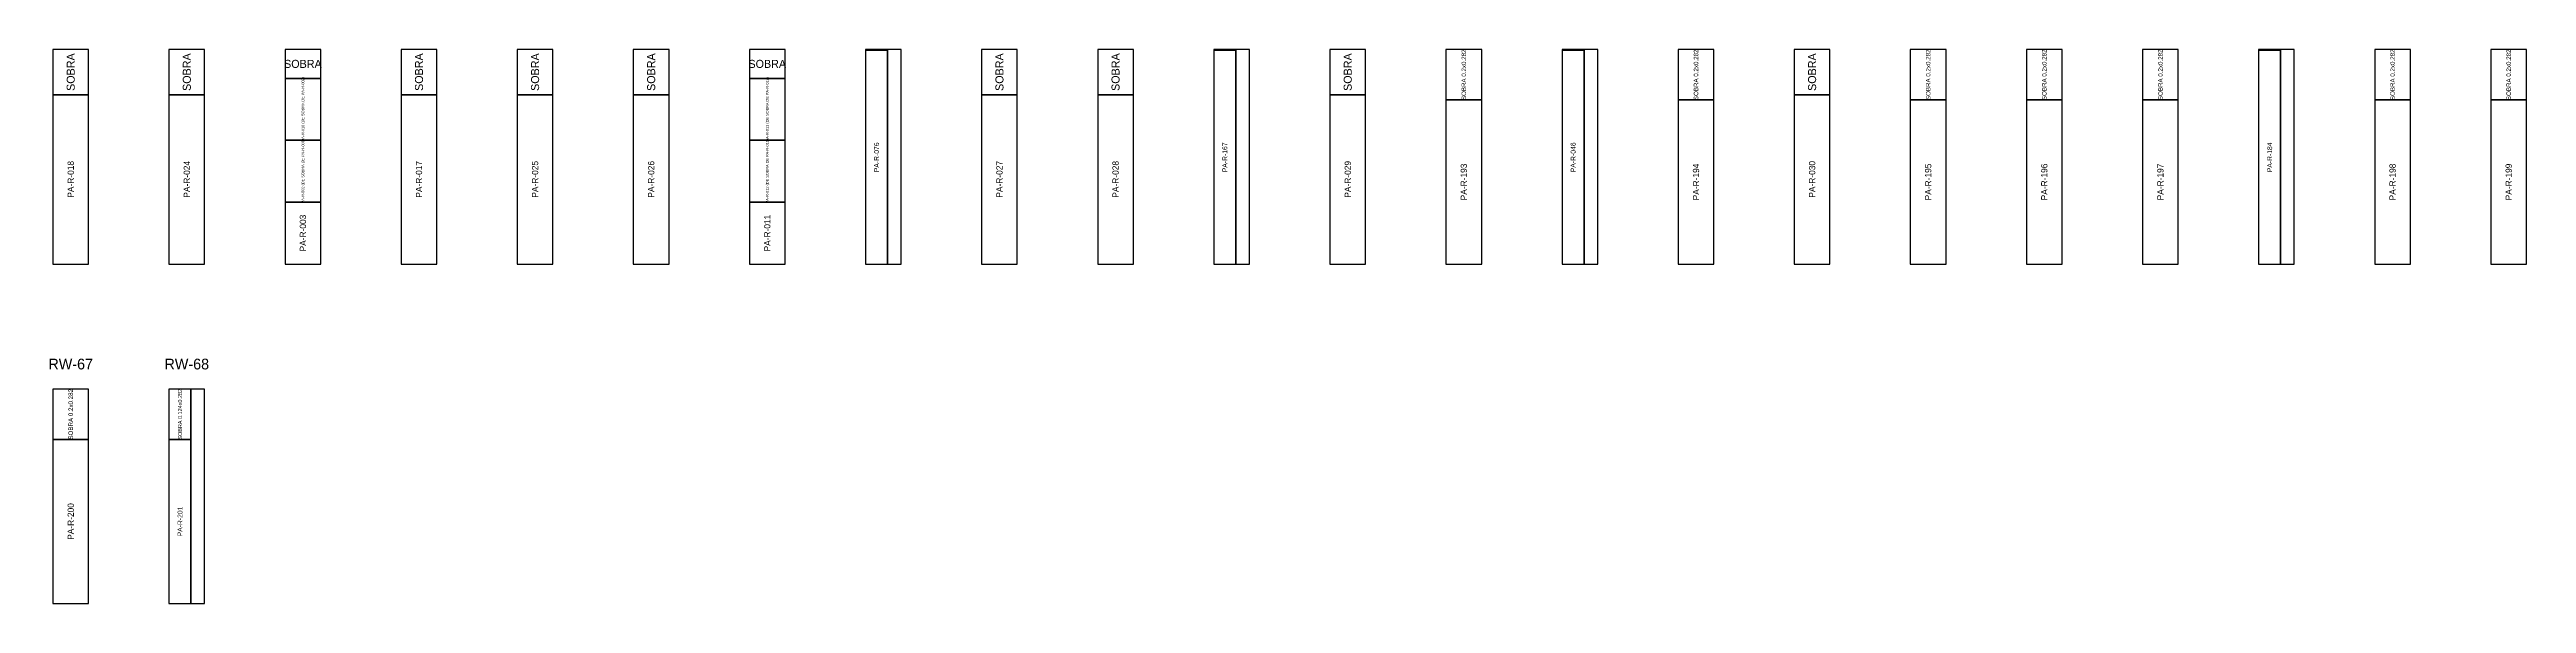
# Model space of a CAD drawing. Header units: metres. Extents: x 305.3 to 390.9, y -184.6 to -119.2.
# Drawn here: x 316.44 to 330.31, y -153.14 to -150.04 of the extents above; entities that cross this region are included whole.
import ezdxf
from ezdxf.enums import TextEntityAlignment as Align

# ---------------------------------------------------------------- set-up
doc = ezdxf.new("R2010")
doc.units = ezdxf.units.M
for name, color, linetype in [('PLAN-CORTE-DESPERDICIO', 1, 'Continuous'), ('PLAN-CORTE-PIEZAS-A-ABRIR', 7, 'Continuous'), ('PLAN-CORTE-RECORTES', 3, 'Continuous'), ('PLAN-CORTE-SOBRANTES', 2, 'Continuous'), ('PLAN-CORTE-TEXTOS', 5, 'Continuous')]:
    doc.layers.add(name, color=color, linetype=linetype)

msp = doc.modelspace()

# ---------------------------------------------------------------- texts
at = {"layer": 'PLAN-CORTE-TEXTOS'}
for s, height, p in [('SOBRA 0.2x0.282', 0.02508, (324.359, -150.185)), ('SOBRA 0.2x0.282', 0.02508, (325.659, -150.185)), ('SOBRA 0.2x0.282', 0.02508, (326.959, -150.185)), ('SOBRA 0.2x0.282', 0.02508, (327.609, -150.185)), ('SOBRA 0.2x0.282', 0.02508, (328.259, -150.185)), ('SOBRA 0.2x0.282', 0.02508, (329.559, -150.185)), ('SOBRA 0.2x0.282', 0.02508, (330.209, -150.185)), ('SOBRA', 0.045, (316.559, -150.17)), ('SOBRA', 0.045, (317.209, -150.17)), ('SOBRA', 0.045, (318.509, -150.17)), ('SOBRA', 0.045, (319.159, -150.17)), ('SOBRA', 0.045, (319.809, -150.17)), ('SOBRA', 0.045, (321.759, -150.17)), ('SOBRA', 0.045, (322.409, -150.17)), ('SOBRA', 0.045, (323.709, -150.17)), ('SOBRA', 0.045, (326.309, -150.17)), ('PA-R-010 (DE SOBRA DE PA-R-002)', 0.01551, (317.859, -150.378)), ('PA-R-013 (DE SOBRA DE PA-R-012)', 0.01551, (320.459, -150.378)), ('PA-R-002 (DE SOBRA DE PA-R-003)', 0.01551, (317.859, -150.724)), ('PA-R-012 (DE SOBRA DE PA-R-011)', 0.01551, (320.459, -150.724)), ('PA-R-076', 0.0275, (321.071, -150.647)), ('PA-R-167', 0.0275, (323.021, -150.647)), ('PA-R-046', 0.0275, (324.971, -150.647)), ('PA-R-184', 0.0275, (328.871, -150.647)), ('PA-R-018', 0.035, (316.559, -150.77)), ('PA-R-024', 0.035, (317.209, -150.77)), ('PA-R-017', 0.035, (318.509, -150.77)), ('PA-R-025', 0.035, (319.159, -150.77)), ('PA-R-026', 0.035, (319.809, -150.77)), ('PA-R-027', 0.035, (321.759, -150.77)), ('PA-R-028', 0.035, (322.409, -150.77)), ('PA-R-029', 0.035, (323.709, -150.77)), ('PA-R-193', 0.035, (324.359, -150.785)), ('PA-R-194', 0.035, (325.659, -150.785)), ('PA-R-030', 0.035, (326.309, -150.77)), ('PA-R-195', 0.035, (326.959, -150.785)), ('PA-R-196', 0.035, (327.609, -150.785)), ('PA-R-197', 0.035, (328.259, -150.785)), ('PA-R-198', 0.035, (329.559, -150.785)), ('PA-R-199', 0.035, (330.209, -150.785)), ('PA-R-003', 0.035, (317.859, -151.071)), ('PA-R-011', 0.035, (320.459, -151.071)), ('SOBRA 0.2x0.282', 0.02508, (316.559, -152.085)), ('SOBRA 0.124x0.282', 0.02213, (317.171, -152.085)), ('PA-R-200', 0.035, (316.559, -152.685)), ('PA-R-201', 0.0275, (317.171, -152.685))]:
    msp.add_text(s, height=height, rotation=90, dxfattribs=at).set_placement(p, align=Align.MIDDLE_CENTER)
for s, height, p in [('SOBRA', 0.045, (317.859, -150.124)), ('SOBRA', 0.045, (320.459, -150.124)), ('RW-67', 0.06, (316.559, -151.804)), ('RW-68', 0.06, (317.209, -151.804))]:
    msp.add_text(s, height=height, dxfattribs=at).set_placement(p, align=Align.MIDDLE_CENTER)

# ---------------------------------------------------------------- linework, layer by layer
at = {"layer": 'PLAN-CORTE-DESPERDICIO'}
for points in [[(321.132, -151.244), (321.209, -151.244), (321.209, -150.044), (321.132, -150.044)], [(323.082, -151.244), (323.159, -151.244), (323.159, -150.044), (323.082, -150.044)], [(325.032, -151.244), (325.109, -151.244), (325.109, -150.044), (325.032, -150.044)], [(328.932, -151.244), (329.009, -151.244), (329.009, -150.044), (328.932, -150.044)], [(317.232, -153.144), (317.309, -153.144), (317.309, -151.944), (317.232, -151.944)]]:
    msp.add_lwpolyline(points, close=True, dxfattribs=at)
at = {"layer": 'PLAN-CORTE-PIEZAS-A-ABRIR'}
for points in [[(316.459, -151.244), (316.659, -151.244), (316.659, -150.044), (316.459, -150.044)], [(317.109, -151.244), (317.309, -151.244), (317.309, -150.044), (317.109, -150.044)], [(317.759, -151.244), (317.959, -151.244), (317.959, -150.044), (317.759, -150.044)], [(318.409, -151.244), (318.609, -151.244), (318.609, -150.044), (318.409, -150.044)], [(319.059, -151.244), (319.259, -151.244), (319.259, -150.044), (319.059, -150.044)], [(319.709, -151.244), (319.909, -151.244), (319.909, -150.044), (319.709, -150.044)], [(320.359, -151.244), (320.559, -151.244), (320.559, -150.044), (320.359, -150.044)], [(321.009, -151.244), (321.209, -151.244), (321.209, -150.044), (321.009, -150.044)], [(321.659, -151.244), (321.859, -151.244), (321.859, -150.044), (321.659, -150.044)], [(322.309, -151.244), (322.509, -151.244), (322.509, -150.044), (322.309, -150.044)], [(322.959, -151.244), (323.159, -151.244), (323.159, -150.044), (322.959, -150.044)], [(323.609, -151.244), (323.809, -151.244), (323.809, -150.044), (323.609, -150.044)], [(324.259, -151.244), (324.459, -151.244), (324.459, -150.044), (324.259, -150.044)], [(324.909, -151.244), (325.109, -151.244), (325.109, -150.044), (324.909, -150.044)], [(325.559, -151.244), (325.759, -151.244), (325.759, -150.044), (325.559, -150.044)], [(326.209, -151.244), (326.409, -151.244), (326.409, -150.044), (326.209, -150.044)], [(326.859, -151.244), (327.059, -151.244), (327.059, -150.044), (326.859, -150.044)], [(327.509, -151.244), (327.709, -151.244), (327.709, -150.044), (327.509, -150.044)], [(328.159, -151.244), (328.359, -151.244), (328.359, -150.044), (328.159, -150.044)], [(328.809, -151.244), (329.009, -151.244), (329.009, -150.044), (328.809, -150.044)], [(329.459, -151.244), (329.659, -151.244), (329.659, -150.044), (329.459, -150.044)], [(330.109, -151.244), (330.309, -151.244), (330.309, -150.044), (330.109, -150.044)], [(316.459, -153.144), (316.659, -153.144), (316.659, -151.944), (316.459, -151.944)], [(317.109, -153.144), (317.309, -153.144), (317.309, -151.944), (317.109, -151.944)]]:
    msp.add_lwpolyline(points, close=True, dxfattribs=at)
at = {"layer": 'PLAN-CORTE-RECORTES'}
for points in [[(321.009, -151.244), (321.132, -151.244), (321.132, -150.05), (321.009, -150.05)], [(322.959, -151.244), (323.082, -151.244), (323.082, -150.05), (322.959, -150.05)], [(324.909, -151.244), (325.032, -151.244), (325.032, -150.05), (324.909, -150.05)], [(328.809, -151.244), (328.932, -151.244), (328.932, -150.05), (328.809, -150.05)], [(316.459, -151.244), (316.659, -151.244), (316.659, -150.297), (316.459, -150.297)], [(317.109, -151.244), (317.309, -151.244), (317.309, -150.297), (317.109, -150.297)], [(317.759, -150.551), (317.959, -150.551), (317.959, -150.205), (317.759, -150.205)], [(318.409, -151.244), (318.609, -151.244), (318.609, -150.297), (318.409, -150.297)], [(319.059, -151.244), (319.259, -151.244), (319.259, -150.297), (319.059, -150.297)], [(319.709, -151.244), (319.909, -151.244), (319.909, -150.297), (319.709, -150.297)], [(320.359, -150.551), (320.559, -150.551), (320.559, -150.205), (320.359, -150.205)], [(321.659, -151.244), (321.859, -151.244), (321.859, -150.297), (321.659, -150.297)], [(322.309, -151.244), (322.509, -151.244), (322.509, -150.297), (322.309, -150.297)], [(323.609, -151.244), (323.809, -151.244), (323.809, -150.297), (323.609, -150.297)], [(324.259, -151.244), (324.459, -151.244), (324.459, -150.326), (324.259, -150.326)], [(325.559, -151.244), (325.759, -151.244), (325.759, -150.326), (325.559, -150.326)], [(326.209, -151.244), (326.409, -151.244), (326.409, -150.297), (326.209, -150.297)], [(326.859, -151.244), (327.059, -151.244), (327.059, -150.326), (326.859, -150.326)], [(327.509, -151.244), (327.709, -151.244), (327.709, -150.326), (327.509, -150.326)], [(328.159, -151.244), (328.359, -151.244), (328.359, -150.326), (328.159, -150.326)], [(329.459, -151.244), (329.659, -151.244), (329.659, -150.326), (329.459, -150.326)], [(330.109, -151.244), (330.309, -151.244), (330.309, -150.326), (330.109, -150.326)], [(317.759, -150.898), (317.959, -150.898), (317.959, -150.551), (317.759, -150.551)], [(320.359, -150.898), (320.559, -150.898), (320.559, -150.551), (320.359, -150.551)], [(317.759, -151.244), (317.959, -151.244), (317.959, -150.898), (317.759, -150.898)], [(320.359, -151.244), (320.559, -151.244), (320.559, -150.898), (320.359, -150.898)], [(316.459, -153.144), (316.659, -153.144), (316.659, -152.226), (316.459, -152.226)], [(317.109, -153.144), (317.232, -153.144), (317.232, -152.226), (317.109, -152.226)]]:
    msp.add_lwpolyline(points, close=True, dxfattribs=at)
at = {"layer": 'PLAN-CORTE-SOBRANTES'}
for points in [[(316.459, -150.297), (316.659, -150.297), (316.659, -150.044), (316.459, -150.044)], [(317.109, -150.297), (317.309, -150.297), (317.309, -150.044), (317.109, -150.044)], [(317.759, -150.205), (317.959, -150.205), (317.959, -150.044), (317.759, -150.044)], [(318.409, -150.297), (318.609, -150.297), (318.609, -150.044), (318.409, -150.044)], [(319.059, -150.297), (319.259, -150.297), (319.259, -150.044), (319.059, -150.044)], [(319.709, -150.297), (319.909, -150.297), (319.909, -150.044), (319.709, -150.044)], [(320.359, -150.205), (320.559, -150.205), (320.559, -150.044), (320.359, -150.044)], [(321.659, -150.297), (321.859, -150.297), (321.859, -150.044), (321.659, -150.044)], [(322.309, -150.297), (322.509, -150.297), (322.509, -150.044), (322.309, -150.044)], [(323.609, -150.297), (323.809, -150.297), (323.809, -150.044), (323.609, -150.044)], [(324.259, -150.326), (324.459, -150.326), (324.459, -150.044), (324.259, -150.044)], [(325.559, -150.326), (325.759, -150.326), (325.759, -150.044), (325.559, -150.044)], [(326.209, -150.297), (326.409, -150.297), (326.409, -150.044), (326.209, -150.044)], [(326.859, -150.326), (327.059, -150.326), (327.059, -150.044), (326.859, -150.044)], [(327.509, -150.326), (327.709, -150.326), (327.709, -150.044), (327.509, -150.044)], [(328.159, -150.326), (328.359, -150.326), (328.359, -150.044), (328.159, -150.044)], [(329.459, -150.326), (329.659, -150.326), (329.659, -150.044), (329.459, -150.044)], [(330.109, -150.326), (330.309, -150.326), (330.309, -150.044), (330.109, -150.044)], [(316.459, -152.226), (316.659, -152.226), (316.659, -151.944), (316.459, -151.944)], [(317.109, -152.226), (317.232, -152.226), (317.232, -151.944), (317.109, -151.944)]]:
    msp.add_lwpolyline(points, close=True, dxfattribs=at)

msp.set_redraw_order([(e.dxf.handle, doc.entitydb.next_handle()) for e in msp.query("TEXT MTEXT ATTDEF DIMENSION ARC_DIMENSION")])  # texts and dimensions are drawn at this point

doc.saveas('drawing.dxf')
